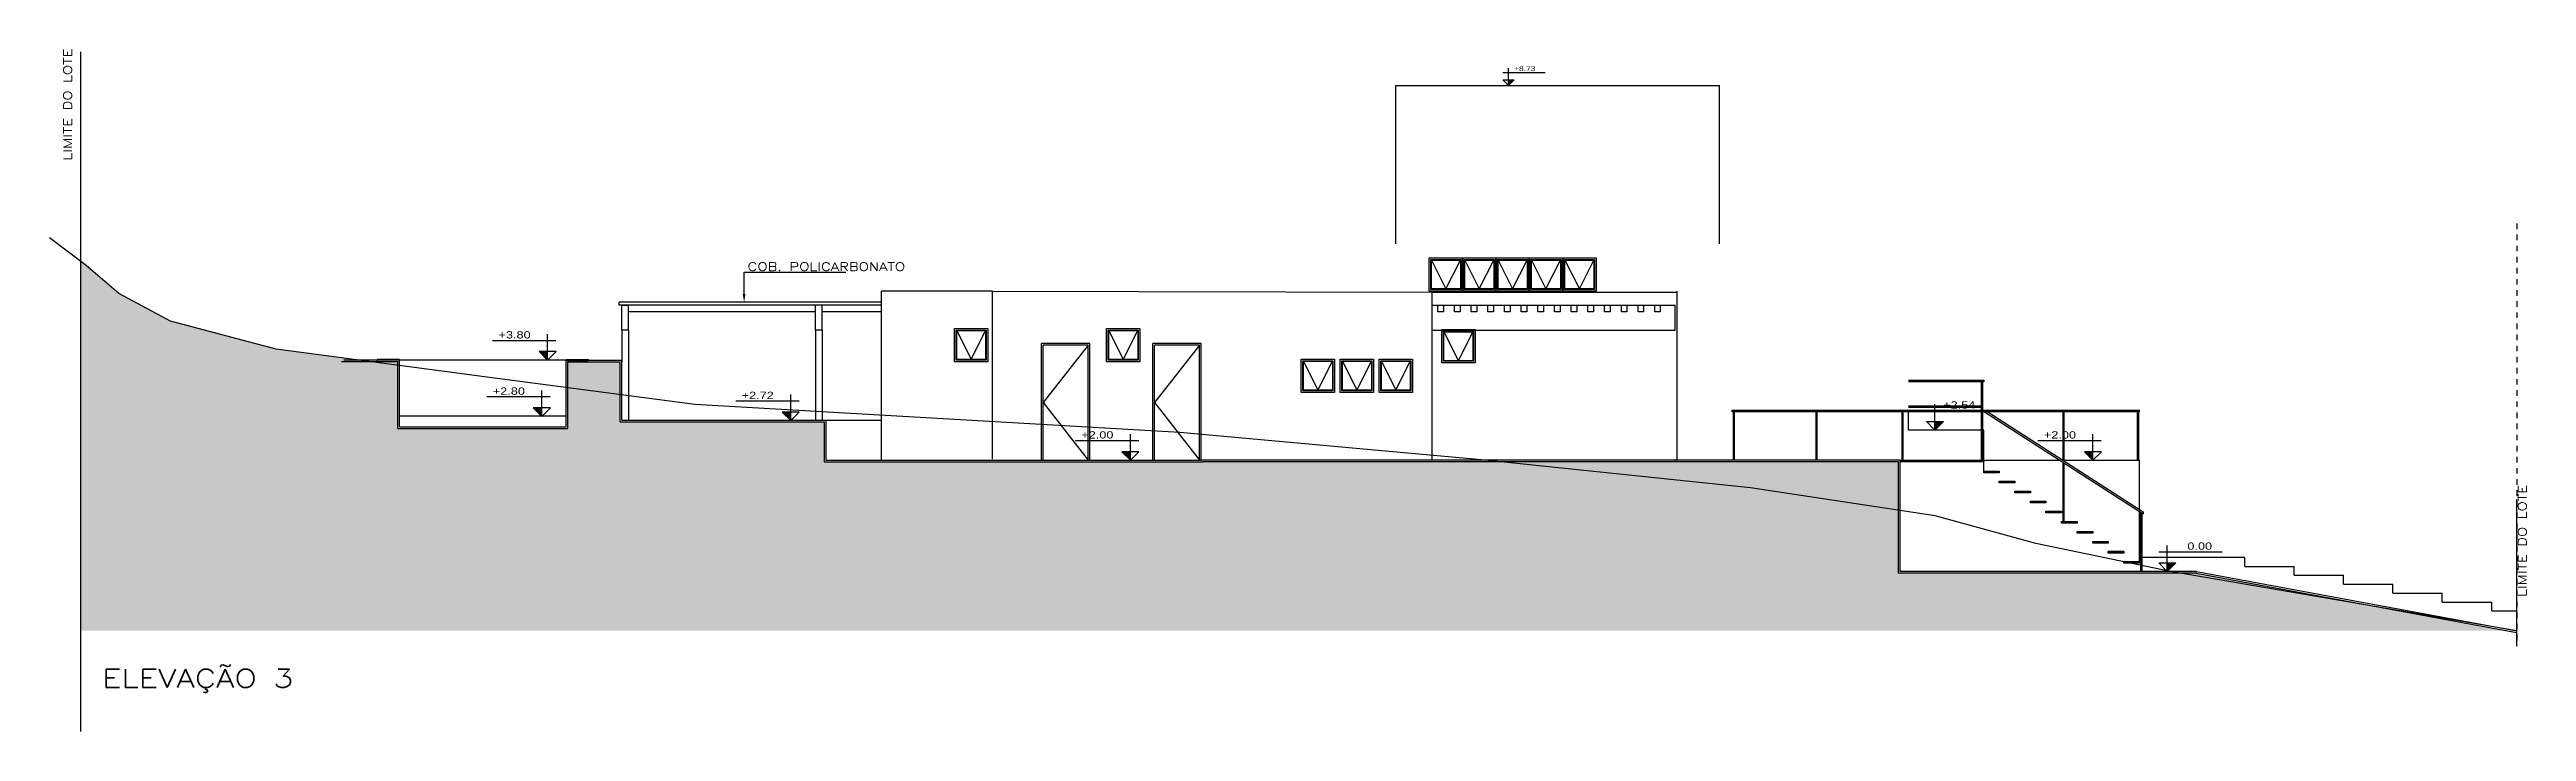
# Model space of a CAD drawing. Extents: x 285 to 405, y 94 to 191.
# Drawn here: x 287.82 to 332.36, y 126.98 to 139.25 of the extents above; entities that cross this region are included whole.
import ezdxf

# ---------------------------------------------------------------- set-up
doc = ezdxf.new("R2010")
doc.units = 0
doc.linetypes.add('HIDDEN', pattern=[9.525, 6.35, -3.175])
doc.linetypes.add('PHANTOM2', pattern=[31.75, 15.875, -3.175, 3.175, -3.175, 3.175, -3.175])
doc.layers.get('0').update_dxf_attribs({"linetype": 'CONTINUOUS'})
for name, color, linetype in [('A-CURVA', 11, 'CONTINUOUS'), ('A-LINE-10', 1, 'CONTINUOUS'), ('A-LINE-20', 2, 'CONTINUOUS'), ('A-LINE-30', 3, 'CONTINUOUS'), ('A-LINE-40', 4, 'CONTINUOUS'), ('A-LINE-50', 5, 'CONTINUOUS'), ('A-REVEST', 25, 'CONTINUOUS'), ('C-VIGA', 5, 'CONTINUOUS'), ('COTAS', 3, 'CONTINUOUS'), ('G-EX-ALV', 62, 'PHANTOM2'), ('G-HAT-20', 232, 'CONTINUOUS'), ('M-LINE-30', 3, 'CONTINUOUS'), ('T-TEXT-20', 2, 'CONTINUOUS'), ('T-TEXT-30', 3, 'CONTINUOUS'), ('T-TEXT-60', 6, 'CONTINUOUS')]:
    doc.layers.add(name, color=color, linetype=linetype)
doc.styles.add('75-175', font='romans.shx', dxfattribs={"width": 1.3, "height": 0.328125})
doc.styles.add('75-80', font='romans.shx', dxfattribs={"width": 1.3, "height": 0.15})
doc.styles.add('80', font='BRASIL.SHX', dxfattribs={"width": 1.3, "height": 0.0875})

msp = doc.modelspace()

# ---------------------------------------------------------------- texts
at = {"layer": 'T-TEXT-20', "insert": (300.3736, 135.3469), "char_height": 0.15, "attachment_point": 4, "style": '75-80'}
msp.add_mtext('\\A1;COB. POLICARBONATO', dxfattribs=at)
at = {"layer": 'T-TEXT-30', "ltscale": 0.0005, "style": '75-80', "width": 1.3}
for p in [(288.2221, 137.2554), (332.3573, 129.4054)]:
    msp.add_text('LIMITE DO LOTE', height=0.15, rotation=90, dxfattribs=at).set_placement(p)
at = {"layer": 'T-TEXT-60', "ltscale": 0.0005, "style": '75-175', "width": 1.3}
msp.add_text('ELEVAÇÃO 3', height=0.32812, dxfattribs=at).set_placement((288.7707, 127.7774))

# ---------------------------------------------------------------- blocks, each defined once
blk = doc.blocks.new('NIVEL-C')
at = {"color": 1}
for p, q in [((0, 0), (0, 0.312)), ((-0.102, 0.102), (0.102, 0.102)), ((0, 0), (-0.102, 0.102)), ((-0.1, 0.233), (0.659, 0.233)), ((0, 0), (0.102, 0.102))]:
    blk.add_line(p, q, dxfattribs=at)
blk.add_solid([(0, 0.102), (0, 0), (0, 0.102), (0.102, 0.102)], dxfattribs=at)
at = {"color": 2, "style": '80', "width": 1.3}
blk.add_attdef('NIVEL', (0.1, 0.259), '', height=0.0875, dxfattribs=at)

# ---------------------------------------------------------------- hatches: boundary and pattern name
at = {"layer": 'G-HAT-20'}
h = msp.add_hatch(color=256, dxfattribs=at)
h.paths.add_polyline_path([(321.0686, 130.9644), (318.4036, 131.3652), (313.9157, 131.8352), (308.5586, 131.8352), (301.7486, 131.8352), (301.7486, 132.5552), (298.0832, 132.5552), (298.0832, 133.0428), (297.1432, 133.167), (297.1432, 132.4352), (294.0832, 132.4352), (294.0832, 133.5733), (291.8961, 133.8652), (289.995, 134.3652), (289.0701, 134.8652), (288.4833, 135.3652), (288.3844, 135.4401), (288.3844, 128.7964), (332.0214, 128.7964), (329.9804, 129.175), (326.1339, 129.8352), (321.0686, 129.8352)])
h.paths.add_polyline_path([(321.0686, 131.8352), (313.9157, 131.8352), (318.4036, 131.3652), (321.0686, 130.9644)], flags=17)
h.paths.add_polyline_path([(326.4208, 129.8352), (326.1339, 129.8352), (329.9804, 129.175)], flags=17)
h.paths.add_polyline_path([(298.0832, 133.6352), (297.1432, 133.6352), (297.1432, 133.167), (298.0832, 133.0428)], flags=17)
h.paths.add_polyline_path([(294.0832, 133.6352), (293.6195, 133.6352), (294.0832, 133.5733)], flags=17)

# ---------------------------------------------------------------- linework, layer by layer
at = {"layer": 'A-CURVA'}
msp.add_lwpolyline([(332.1859, 128.7964), (325.9591, 129.8652), (323.5345, 130.3652), (321.7283, 130.8652), (318.4036, 131.3652), (313.6292, 131.8652), (308.1473, 132.3652), (299.4278, 132.8652), (295.6427, 133.3652), (291.8961, 133.8652), (289.995, 134.3652), (289.0701, 134.8652), (288.4833, 135.3652), (287.8229, 135.8652)], dxfattribs=at)
at = {"layer": 'A-LINE-10'}
for p, q in [((288.3844, 126.9849), (288.3844, 139.2112)), ((298.1132, 134.2052), (298.1132, 133.6352)), ((298.2332, 134.2052), (298.2332, 132.5852)), ((301.5936, 134.2052), (301.5936, 132.5852)), ((301.7136, 134.2052), (301.7136, 132.5852)), ((297.1132, 133.6652), (294.1132, 133.6652)), ((306.4986, 133.9352), (305.6886, 133.9352)), ((305.6886, 131.8652), (305.6886, 133.9352)), ((306.4986, 131.8652), (306.4986, 133.9352)), ((308.4986, 133.9352), (307.6886, 133.9352)), ((307.6886, 131.8652), (307.6886, 133.9352)), ((308.4986, 131.8652), (308.4986, 133.9352)), ((322.5549, 133.2752), (322.5549, 132.7652)), ((322.5749, 133.2752), (322.5749, 132.7652)), ((321.2486, 132.8402), (322.5549, 132.8402)), ((321.2486, 132.8202), (322.5549, 132.8202)), ((322.5549, 132.7352), (322.5549, 132.4052)), ((322.5749, 132.7352), (322.5749, 132.4052)), ((325.3986, 130.0452), (325.3986, 131.8652)), ((332.1859, 128.5175), (332.1859, 131.1562)), ((327.2944, 130.1152), (325.4398, 130.1152)), ((327.2944, 129.9549), (327.2944, 130.1152)), ((327.2944, 129.9549), (328.1819, 129.9549)), ((328.1819, 129.7945), (328.1819, 129.9549)), ((328.1819, 129.7945), (329.0693, 129.7945)), ((329.0693, 129.6342), (329.0693, 129.7945)), ((329.0693, 129.6342), (329.9568, 129.6342)), ((329.9568, 129.4738), (329.9568, 129.6342)), ((329.9568, 129.4738), (330.8443, 129.4738)), ((330.8443, 129.3135), (330.8443, 129.4738)), ((330.8443, 129.3135), (331.7318, 129.3135)), ((331.7318, 129.1532), (331.7318, 129.3135)), ((331.7318, 129.1532), (332.1859, 129.1532))]:
    msp.add_line(p, q, dxfattribs=at)
at = {"layer": 'A-LINE-10', "linetype": 'HIDDEN'}
for p, q in [((312.6686, 135.4652), (312.9286, 134.9452)), ((312.9286, 134.9452), (313.1886, 135.4652)), ((313.2686, 135.4652), (313.5286, 134.9452)), ((313.5286, 134.9452), (313.7886, 135.4652)), ((313.8686, 135.4652), (314.1286, 134.9452)), ((314.1286, 134.9452), (314.3886, 135.4652)), ((314.4686, 135.4652), (314.7286, 134.9452)), ((314.7286, 134.9452), (314.9886, 135.4652)), ((315.0686, 135.4652), (315.3286, 134.9452)), ((315.3286, 134.9452), (315.5886, 135.4652)), ((304.1336, 134.1952), (304.3936, 133.6752)), ((304.3936, 133.6752), (304.6536, 134.1952)), ((306.8686, 134.1952), (307.1286, 133.6752)), ((307.1286, 133.6752), (307.3886, 134.1952)), ((312.8936, 134.1752), (313.1536, 133.6552)), ((313.1536, 133.6552), (313.4136, 134.1752)), ((306.4986, 133.9352), (305.6886, 132.9002)), ((308.4986, 133.9352), (307.6886, 132.9002)), ((310.3686, 133.6452), (310.6286, 133.1252)), ((310.6286, 133.1252), (310.8886, 133.6452)), ((311.0686, 133.6452), (311.3286, 133.1252)), ((311.3286, 133.1252), (311.5886, 133.6452)), ((311.7686, 133.6452), (312.0286, 133.1252)), ((312.0286, 133.1252), (312.2886, 133.6452)), ((305.6886, 132.9002), (306.4986, 131.8652)), ((307.6886, 132.9002), (308.4986, 131.8652))]:
    msp.add_line(p, q, dxfattribs=at)
at = {"layer": 'A-LINE-10', "color": 1}
for p, q in [((300.3107, 134.8552), (300.3107, 135.2469)), ((300.3107, 135.2469), (300.3236, 135.2469)), ((300.3236, 135.2469), (302.1421, 135.2469))]:
    msp.add_line(p, q, dxfattribs=at)
at = {"layer": 'A-LINE-10'}
for points in [[(312.6686, 135.4652), (313.1886, 135.4652), (313.1886, 134.9452), (312.6686, 134.9452)], [(313.2686, 135.4652), (313.7886, 135.4652), (313.7886, 134.9452), (313.2686, 134.9452)], [(313.8686, 135.4652), (314.3886, 135.4652), (314.3886, 134.9452), (313.8686, 134.9452)], [(314.4686, 135.4652), (314.9886, 135.4652), (314.9886, 134.9452), (314.4686, 134.9452)], [(315.0686, 135.4652), (315.5886, 135.4652), (315.5886, 134.9452), (315.0686, 134.9452)], [(304.1336, 134.1952), (304.6536, 134.1952), (304.6536, 133.6752), (304.1336, 133.6752)], [(306.8686, 134.1952), (307.3886, 134.1952), (307.3886, 133.6752), (306.8686, 133.6752)], [(312.8936, 134.1752), (313.4136, 134.1752), (313.4136, 133.6552), (312.8936, 133.6552)], [(310.3686, 133.6452), (310.8886, 133.6452), (310.8886, 133.1252), (310.3686, 133.1252)], [(311.0686, 133.6452), (311.5886, 133.6452), (311.5886, 133.1252), (311.0686, 133.1252)], [(311.7686, 133.6452), (312.2886, 133.6452), (312.2886, 133.1252), (311.7686, 133.1252)]]:
    msp.add_lwpolyline(points, close=True, dxfattribs=at)
msp.add_lwpolyline([(321.2486, 133.3052), (322.5986, 133.3052), (322.5986, 133.2752), (321.2486, 133.2752)], dxfattribs=at)
at = {"layer": 'A-LINE-10', "color": 1}
msp.add_solid([(300.3357, 134.8552), (300.2857, 134.8552), (300.3107, 134.7052)], dxfattribs=at)
at = {"layer": 'A-LINE-20', "ltscale": 0.0005}
for p, q in [((312.0286, 138.6052), (317.8486, 138.6052)), ((312.0286, 135.7552), (312.0286, 138.6052)), ((317.8486, 135.7552), (317.8486, 138.6052))]:
    msp.add_line(p, q, dxfattribs=at)
at = {"layer": 'A-LINE-20'}
for p, q in [((302.7786, 134.7052), (298.0632, 134.7052)), ((298.0632, 134.6552), (298.0632, 134.7052)), ((301.5936, 134.6552), (298.0632, 134.6552)), ((301.5936, 134.5352), (298.2332, 134.5352)), ((302.7786, 134.6552), (301.7136, 134.6552)), ((302.7786, 134.5352), (301.7136, 134.5352)), ((302.7786, 131.8652), (302.7786, 134.9052)), ((304.7786, 134.9052), (302.7786, 134.9052)), ((312.6786, 134.8852), (317.0786, 134.8852)), ((312.6786, 134.6552), (317.0536, 134.6552)), ((317.0536, 134.2052), (317.0536, 134.6552)), ((317.0786, 134.9052), (317.0786, 131.8852)), ((312.6786, 134.2052), (317.0536, 134.2052)), ((317.0786, 134.0852), (317.0786, 131.8852)), ((305.6586, 131.8652), (305.6586, 133.9652)), ((306.5286, 133.9652), (305.6586, 133.9652)), ((306.5286, 131.8652), (306.5286, 133.9652)), ((308.5286, 133.9652), (307.6586, 133.9652)), ((307.6586, 131.8652), (307.6586, 133.9652)), ((308.5286, 131.8652), (308.5286, 133.9652)), ((318.0786, 132.7652), (325.3986, 132.7652)), ((318.0786, 132.7352), (318.0786, 132.7652)), ((325.3986, 132.7352), (318.0786, 132.7352)), ((318.0936, 132.7352), (318.0936, 131.8652)), ((318.1136, 132.7352), (318.1136, 131.8652)), ((319.5786, 132.7352), (319.5786, 131.8652)), ((319.5986, 132.7352), (319.5986, 131.8652)), ((321.1261, 132.7352), (321.1261, 131.8652)), ((321.1461, 132.7352), (321.1461, 131.8652)), ((321.2486, 132.4052), (321.2486, 132.7352)), ((322.5549, 132.7352), (322.5549, 131.8652)), ((322.5749, 132.7352), (322.5749, 131.8652)), ((322.6141, 132.7352), (325.4656, 130.9022)), ((322.6229, 132.7652), (325.4656, 130.9378)), ((324.0198, 132.7352), (324.0198, 131.8652)), ((324.0398, 132.7352), (324.0398, 131.8652)), ((325.3593, 132.7352), (325.3593, 131.8652)), ((325.3793, 132.7352), (325.3793, 131.8652)), ((325.3986, 132.7352), (325.3986, 132.7652)), ((322.5549, 132.4052), (321.2486, 132.4052)), ((322.5986, 132.4052), (322.5749, 132.4052)), ((322.5986, 131.8652), (322.5986, 132.4052)), ((321.0986, 131.8652), (323.2247, 131.8652)), ((323.2247, 131.8652), (323.9675, 131.8652)), ((324.0198, 131.8316), (324.0198, 130.7652)), ((324.0229, 131.8652), (325.3986, 131.8652)), ((325.3986, 130.0452), (325.3986, 131.8652)), ((324.0398, 131.8187), (324.0398, 130.7652)), ((325.4198, 130.9316), (325.4198, 129.8652)), ((325.4656, 130.9378), (325.4656, 130.9022)), ((325.4398, 130.9187), (325.4398, 129.8652)), ((325.1186, 130.2252), (324.8386, 130.2252))]:
    msp.add_line(p, q, dxfattribs=at)
for points in [[(312.6286, 135.5052), (313.2286, 135.5052), (313.2286, 134.9052), (312.6286, 134.9052)], [(312.6586, 135.4752), (313.1986, 135.4752), (313.1986, 134.9352), (312.6586, 134.9352)], [(313.2286, 135.5052), (313.8286, 135.5052), (313.8286, 134.9052), (313.2286, 134.9052)], [(313.2586, 135.4752), (313.7986, 135.4752), (313.7986, 134.9352), (313.2586, 134.9352)], [(313.8286, 135.5052), (314.4286, 135.5052), (314.4286, 134.9052), (313.8286, 134.9052)], [(313.8586, 135.4752), (314.3986, 135.4752), (314.3986, 134.9352), (313.8586, 134.9352)], [(314.4286, 135.5052), (315.0286, 135.5052), (315.0286, 134.9052), (314.4286, 134.9052)], [(314.4586, 135.4752), (314.9986, 135.4752), (314.9986, 134.9352), (314.4586, 134.9352)], [(315.0286, 135.5052), (315.6286, 135.5052), (315.6286, 134.9052), (315.0286, 134.9052)], [(315.0586, 135.4752), (315.5986, 135.4752), (315.5986, 134.9352), (315.0586, 134.9352)], [(304.0936, 134.2352), (304.6936, 134.2352), (304.6936, 133.6352), (304.0936, 133.6352)], [(304.1236, 134.2052), (304.6636, 134.2052), (304.6636, 133.6652), (304.1236, 133.6652)], [(306.8286, 134.2352), (307.4286, 134.2352), (307.4286, 133.6352), (306.8286, 133.6352)], [(306.8586, 134.2052), (307.3986, 134.2052), (307.3986, 133.6652), (306.8586, 133.6652)], [(312.8536, 134.2152), (313.4536, 134.2152), (313.4536, 133.6152), (312.8536, 133.6152)], [(312.8836, 134.1852), (313.4236, 134.1852), (313.4236, 133.6452), (312.8836, 133.6452)], [(294.1132, 133.6752), (293.7132, 133.6752), (293.7132, 133.6552), (294.1132, 133.6552)], [(297.1132, 133.6752), (297.5132, 133.6752), (297.5132, 133.6552), (297.1132, 133.6552)], [(310.3286, 133.6852), (310.9286, 133.6852), (310.9286, 133.0852), (310.3286, 133.0852)], [(310.3586, 133.6552), (310.8986, 133.6552), (310.8986, 133.1152), (310.3586, 133.1152)], [(311.0286, 133.6852), (311.6286, 133.6852), (311.6286, 133.0852), (311.0286, 133.0852)], [(311.0586, 133.6552), (311.5986, 133.6552), (311.5986, 133.1152), (311.0586, 133.1152)], [(311.7286, 133.6852), (312.3286, 133.6852), (312.3286, 133.0852), (311.7286, 133.0852)], [(311.7586, 133.6552), (312.2986, 133.6552), (312.2986, 133.1152), (311.7586, 133.1152)], [(321.0986, 131.8652), (322.5986, 131.8652), (322.5986, 131.8352), (321.0986, 131.8352)], [(322.5986, 131.6652), (322.8786, 131.6652), (322.8786, 131.6352), (322.5986, 131.6352)], [(322.8786, 131.4852), (323.1586, 131.4852), (323.1586, 131.4552), (322.8786, 131.4552)], [(323.1586, 131.3052), (323.4386, 131.3052), (323.4386, 131.2752), (323.1586, 131.2752)], [(323.4386, 131.1252), (323.7186, 131.1252), (323.7186, 131.0952), (323.4386, 131.0952)], [(323.7186, 130.9452), (323.9986, 130.9452), (323.9986, 130.9152), (323.7186, 130.9152)], [(323.9986, 130.7652), (324.2786, 130.7652), (324.2786, 130.7352), (323.9986, 130.7352)], [(324.2786, 130.5852), (324.5586, 130.5852), (324.5586, 130.5552), (324.2786, 130.5552)], [(324.5586, 130.4052), (324.8386, 130.4052), (324.8386, 130.3752), (324.5586, 130.3752)], [(324.8386, 130.2252), (325.1186, 130.2252), (325.1186, 130.1952), (324.8386, 130.1952)], [(325.1186, 130.0452), (325.3986, 130.0452), (325.3986, 130.0152), (325.1186, 130.0152)]]:
    msp.add_lwpolyline(points, close=True, dxfattribs=at)
at = {"layer": 'A-LINE-30'}
for p, q in [((304.7786, 134.9052), (312.6786, 134.8852)), ((304.7786, 131.8852), (304.7786, 134.9052)), ((312.6786, 134.8852), (312.6786, 131.8852))]:
    msp.add_line(p, q, dxfattribs=at)
at = {"layer": 'A-LINE-40'}
for points in [[(312.7836, 134.6552), (312.8836, 134.6552), (312.8836, 134.5352), (312.7836, 134.5352)], [(313.0836, 134.6552), (313.1836, 134.6552), (313.1836, 134.5352), (313.0836, 134.5352)], [(313.3836, 134.6552), (313.4836, 134.6552), (313.4836, 134.5352), (313.3836, 134.5352)], [(313.6836, 134.6552), (313.7836, 134.6552), (313.7836, 134.5352), (313.6836, 134.5352)], [(313.9836, 134.6552), (314.0836, 134.6552), (314.0836, 134.5352), (313.9836, 134.5352)], [(314.2836, 134.6552), (314.3836, 134.6552), (314.3836, 134.5352), (314.2836, 134.5352)], [(314.5836, 134.6552), (314.6836, 134.6552), (314.6836, 134.5352), (314.5836, 134.5352)], [(314.8836, 134.6552), (314.9836, 134.6552), (314.9836, 134.5352), (314.8836, 134.5352)], [(315.1836, 134.6552), (315.2836, 134.6552), (315.2836, 134.5352), (315.1836, 134.5352)], [(315.4836, 134.6552), (315.5836, 134.6552), (315.5836, 134.5352), (315.4836, 134.5352)], [(315.7836, 134.6552), (315.8836, 134.6552), (315.8836, 134.5352), (315.7836, 134.5352)], [(316.0836, 134.6552), (316.1836, 134.6552), (316.1836, 134.5352), (316.0836, 134.5352)], [(316.3836, 134.6552), (316.4836, 134.6552), (316.4836, 134.5352), (316.3836, 134.5352)], [(316.6836, 134.6552), (316.7836, 134.6552), (316.7836, 134.5352), (316.6836, 134.5352)]]:
    msp.add_lwpolyline(points, close=True, dxfattribs=at)
at = {"layer": 'A-LINE-50'}
for p, q in [((294.0832, 133.6352), (293.0716, 133.6352)), ((294.0832, 132.4352), (294.0832, 133.6352)), ((297.1432, 133.6352), (298.0832, 133.6352)), ((297.1432, 132.4352), (297.1432, 133.6352)), ((298.0832, 132.5552), (298.0832, 133.6352)), ((294.0832, 132.4352), (297.1432, 132.4352)), ((298.0832, 132.5552), (301.7486, 132.5552)), ((301.7486, 132.5552), (301.7486, 131.8352)), ((301.7486, 131.8352), (308.5586, 131.8352)), ((321.0686, 131.8352), (308.5586, 131.8352)), ((317.0486, 131.8552), (317.0486, 131.8352)), ((321.0686, 129.8352), (321.0686, 131.8352)), ((326.4236, 129.8352), (321.0686, 129.8352)), ((326.4181, 129.8357), (332.1804, 128.7669))]:
    msp.add_line(p, q, dxfattribs=at)
at = {"layer": 'A-REVEST'}
for p, q in [((293.7132, 133.6652), (293.1132, 133.6652)), ((294.1132, 132.4652), (294.1132, 133.6652)), ((297.1132, 132.4652), (297.1132, 133.6552)), ((297.5132, 133.6652), (298.1132, 133.6652)), ((298.1132, 132.5852), (298.1132, 133.6652)), ((294.1132, 132.6652), (297.1132, 132.6652)), ((294.1132, 132.4652), (297.1132, 132.4652)), ((298.1132, 132.5852), (301.7786, 132.5852)), ((301.7786, 132.5852), (301.7786, 131.8652)), ((301.7786, 132.5852), (302.7786, 132.5852)), ((301.7786, 131.8652), (308.5286, 131.8652)), ((321.0986, 131.8652), (308.5286, 131.8652)), ((317.0786, 131.8852), (317.0786, 131.8652)), ((321.0986, 129.8652), (321.0986, 131.8652)), ((326.4236, 129.8652), (321.0986, 129.8652)), ((326.4236, 129.8652), (332.1859, 128.7964))]:
    msp.add_line(p, q, dxfattribs=at)
at = {"layer": 'C-VIGA'}
for p, q in [((298.1132, 134.2052), (298.1132, 134.6552)), ((298.1132, 134.6552), (298.2332, 134.6552)), ((298.2332, 134.2052), (298.2332, 134.6552)), ((301.5936, 134.2052), (301.5936, 134.6552)), ((301.7136, 134.6552), (301.5936, 134.6552)), ((301.7136, 134.6552), (301.5936, 134.6552)), ((301.7136, 134.2052), (301.7136, 134.6552)), ((298.2332, 134.2052), (298.1132, 134.2052)), ((301.7136, 134.2052), (301.5936, 134.2052))]:
    msp.add_line(p, q, dxfattribs=at)
at = {"layer": 'COTAS'}
msp.add_line((322.5986, 131.6652), (322.5986, 131.8652), dxfattribs=at)
at = {"layer": 'G-EX-ALV', "ltscale": 0.0005}
msp.add_line((332.1859, 136.1239), (332.1859, 128.5175), dxfattribs=at)
msp.add_line((332.1859, 136.1239), (332.1859, 128.5175), dxfattribs=at)
at = {"layer": 'M-LINE-30'}
msp.add_line((332.1859, 128.9928), (332.1859, 129.1532), dxfattribs=at)

# ---------------------------------------------------------------- block references
at = {"layer": 'COTAS'}
msp.add_blockref('NIVEL-C', (314.0539, 138.6052), dxfattribs=at).add_auto_attribs({'NIVEL': '+8.73'})
ref = msp.add_blockref('NIVEL-C', (296.7771, 133.6652), dxfattribs=dict(at, xscale=-1.5, yscale=1.5, zscale=1.5))
ref.add_attrib('NIVEL', '+3.80', (295.8956, 134.0545), dxfattribs={"layer": '0', "color": 2, "height": 0.13125, "style": '80', "width": 1.3})
ref = msp.add_blockref('NIVEL-C', (296.6743, 132.653), dxfattribs=dict(at, xscale=-1.5, yscale=1.5, zscale=1.5))
ref.add_attrib('NIVEL', '+2.80', (295.7928, 133.0422), dxfattribs={"layer": '0', "color": 2, "height": 0.13125, "style": '80', "width": 1.3})
ref = msp.add_blockref('NIVEL-C', (301.1487, 132.5769), dxfattribs=dict(at, xscale=-1.5, yscale=1.5, zscale=1.5))
ref.add_attrib('NIVEL', '+2.72', (300.2671, 132.9662), dxfattribs={"layer": '0', "color": 2, "height": 0.13125, "style": '80', "width": 1.3})
at = {"layer": 'COTAS', "xscale": 1.5, "yscale": 1.5, "zscale": 1.5}
msp.add_blockref('NIVEL-C', (321.7209, 132.4052), dxfattribs=at).add_auto_attribs({'NIVEL': '+2.54'})
at = {"layer": 'COTAS'}
ref = msp.add_blockref('NIVEL-C', (307.2554, 131.8652), dxfattribs=dict(at, xscale=-1.5, yscale=1.5, zscale=1.5))
ref.add_attrib('NIVEL', '+2.00', (306.3739, 132.2545), dxfattribs={"layer": '0', "color": 2, "height": 0.13125, "style": '80', "width": 1.3})
ref = msp.add_blockref('NIVEL-C', (324.5626, 131.8652), dxfattribs=dict(at, xscale=-1.5, yscale=1.5, zscale=1.5))
ref.add_attrib('NIVEL', '+2.00', (323.6811, 132.2545), dxfattribs={"layer": '0', "color": 2, "height": 0.13125, "style": '80', "width": 1.3})
ref = msp.add_blockref('NIVEL-C', (325.8996, 129.8652), dxfattribs=dict(at, xscale=1.5, yscale=1.5, zscale=1.5))
ref.add_attrib('NIVEL', '0.00', (326.2611, 130.2545), dxfattribs={"layer": '0', "color": 2, "height": 0.13125, "style": '80', "width": 1.3})

msp.set_redraw_order([(e.dxf.handle, doc.entitydb.next_handle()) for e in msp.query("TEXT MTEXT ATTDEF DIMENSION ARC_DIMENSION")])  # texts and dimensions are drawn at this point

doc.saveas('drawing.dxf')
